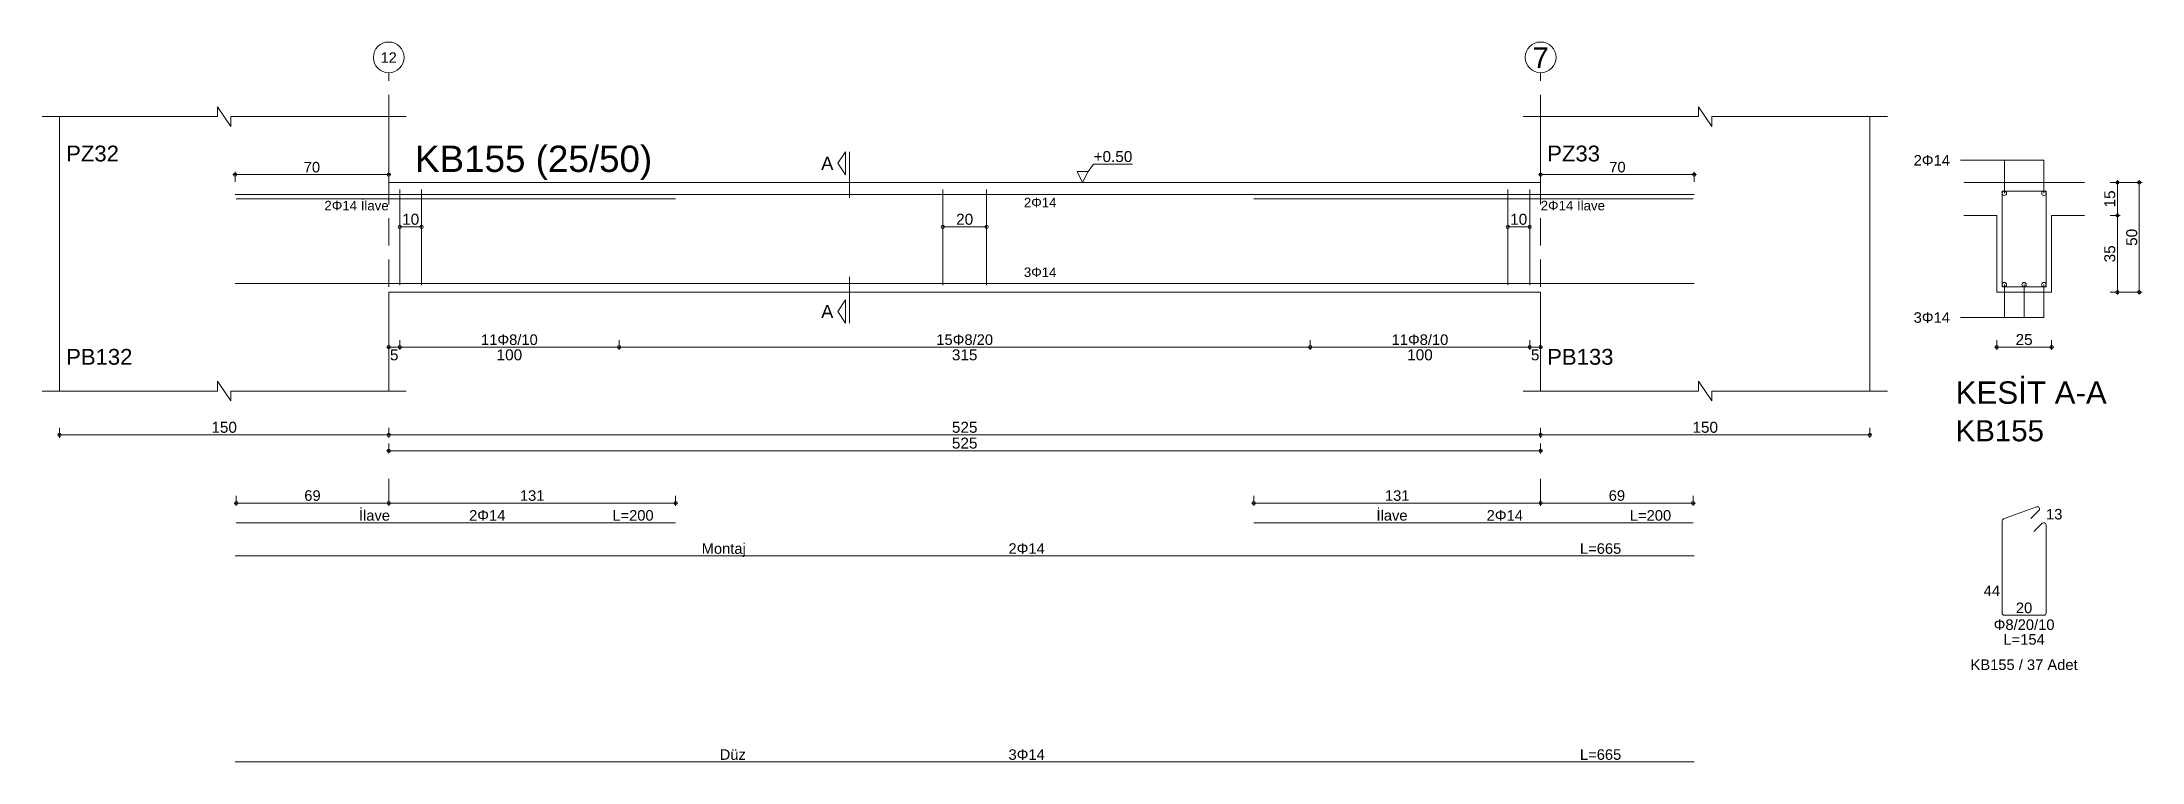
# Model space of a CAD drawing. Header units: millimetres. Extents: x 23801 to 80069, y 9628 to 14137.
# Drawn here: x 23867 to 25302, y 11764 to 12256 of the extents above; entities that cross this region are included whole.
import ezdxf

# ---------------------------------------------------------------- set-up
doc = ezdxf.new("R2010")
doc.units = ezdxf.units.MM
doc.linetypes.add('DASHDOT2', pattern=[12.7, 6.35, -3.175, 0, -3.175])
doc.linetypes.add('DASHED4', pattern=[18.75, 12.5, -6.25])
doc.layers.add('aks', color=251, linetype='DASHDOT2', lineweight=35)
for name, color, linetype in [('Donatı Topl. Uzun. Yazısı', 7, 'Continuous'), ('Donatı Uz. Yazısı', 7, 'Continuous'), ('Donatı Yazısı', 7, 'Continuous'), ('Donatı Çizgisi', 7, 'Continuous'), ('Kiriş', 7, 'Continuous'), ('Standart', 7, 'Continuous'), ('Ölçülendirme', 7, 'Continuous')]:
    doc.layers.add(name, color=color, linetype=linetype)
doc.styles.add('arial_1_18', font='arial.ttf', dxfattribs={"height": 0.2})

# ---------------------------------------------------------------- blocks, each defined once
blk = doc.blocks.new('IDE143Entity7361')
at = {"layer": 'aks', "color": 30, "linetype": 'DASHED4', "lineweight": 5}
for points in [[(13348.12, 2016.8), (13348.12, 2151.8)], [(13873.12, 2016.8), (13873.12, 2151.8)], [(13348.12, 1955.8), (13348.12, 1966.8)], [(13873.12, 1955.8), (13873.12, 1966.8)]]:
    blk.add_lwpolyline(points, dxfattribs=at)
at = {"layer": 'aks', "color": 1, "linetype": 'Continuous', "lineweight": 5}
for centre in [(13348.12, 2158.8), (13873.12, 2158.8)]:
    blk.add_circle(centre, 7, dxfattribs=at)
at = {"layer": 'Donatı Çizgisi', "color": 5, "linetype": 'Continuous', "lineweight": 5}
for points in [[(13278.12, 2096.4), (13943.12, 2096.4)], [(13353.12, 2055), (13353.12, 2098.6)], [(13363.12, 2055), (13363.12, 2098.6)], [(13600.62, 2055), (13600.62, 2098.6)], [(13620.62, 2055), (13620.62, 2098.6)], [(13858.12, 2055), (13858.12, 2098.6)], [(13868.12, 2055), (13868.12, 2098.6)], [(14083.45, 2054.3), (14083.45, 2097.9)], [(14083.45, 2097.9), (14103.45, 2097.9)], [(14103.45, 2054.3), (14103.45, 2097.9)], [(13278.62, 2094.4), (13478.87, 2094.4)], [(13742.37, 2094.4), (13942.62, 2094.4)], [(13278.12, 2055.8), (13943.12, 2055.8)], [(14083.45, 2054.3), (14103.45, 2054.3)], [(14084.12, 1948.54), (14099.13, 1954.01)], [(13278.62, 1946.8), (13478.87, 1946.8)], [(13742.37, 1946.8), (13942.62, 1946.8)], [(14083.45, 1905.72), (14083.45, 1947.59)], [(14096.56, 1948.69), (14100.2, 1952.33)], [(14097.94, 1942.78), (14101.71, 1946.56)], [(14103.45, 1905.72), (14103.45, 1945.84)], [(13278.12, 1931.7), (13943.12, 1931.7)], [(14084.47, 1904.7), (14102.43, 1904.7)], [(13278.12, 1837.85), (13943.12, 1837.85)]]:
    blk.add_lwpolyline(points, dxfattribs=at)
for centre in [(14084.45, 2096.9), (14102.45, 2096.9), (14084.45, 2055.3), (14093.45, 2055.3), (14102.45, 2055.3)]:
    blk.add_circle(centre, 1, dxfattribs=at)
for centre, start, end in [((14099.48, 1953.05), 315, 110), ((14084.47, 1947.59), 110, 180), ((14102.43, 1945.84), 0, 135), ((14084.47, 1905.72), 180, 270), ((14102.43, 1905.72), 270, 0)]:
    blk.add_arc(centre, 1.02, start, end, dxfattribs=at)
at = {"layer": 'Kiriş', "color": 1, "linetype": 'Continuous', "lineweight": 5}
for points in [[(13270.12, 2131.8), (13270.12, 2136.3)], [(13276.12, 2127.3), (13270.12, 2136.3)], [(13945.12, 2131.8), (13945.12, 2136.3)], [(13951.12, 2127.3), (13945.12, 2136.3)], [(13190.12, 2131.8), (13270.12, 2131.8)], [(13198.12, 2006.8), (13198.12, 2131.8)], [(13276.12, 2127.3), (13276.12, 2131.8)], [(13276.12, 2131.8), (13356.12, 2131.8)], [(13348.12, 2101.8), (13348.12, 2131.8)], [(13865.12, 2131.8), (13945.12, 2131.8)], [(13873.12, 2101.8), (13873.12, 2131.8)], [(13951.12, 2131.8), (14031.12, 2131.8)], [(13951.12, 2127.3), (13951.12, 2131.8)], [(14023.12, 2006.8), (14023.12, 2131.8)], [(13348.12, 2101.8), (13873.12, 2101.8)], [(14065.95, 2101.8), (14120.95, 2101.8)], [(14065.95, 2086.8), (14080.95, 2086.8)], [(14080.95, 2051.8), (14080.95, 2086.8)], [(14105.95, 2086.8), (14120.95, 2086.8)], [(14105.95, 2051.8), (14105.95, 2086.8)], [(13348.12, 2051.8), (13873.12, 2051.8)], [(13348.12, 2006.8), (13348.12, 2051.8)], [(13873.12, 2006.8), (13873.12, 2051.8)], [(14080.95, 2051.8), (14105.95, 2051.8)], [(13276.12, 2002.3), (13270.12, 2011.3)], [(13270.12, 2006.8), (13270.12, 2011.3)], [(13951.12, 2002.3), (13945.12, 2011.3)], [(13945.12, 2006.8), (13945.12, 2011.3)], [(13190.12, 2006.8), (13270.12, 2006.8)], [(13276.12, 2006.8), (13356.12, 2006.8)], [(13276.12, 2002.3), (13276.12, 2006.8)], [(13865.12, 2006.8), (13945.12, 2006.8)], [(13951.12, 2006.8), (14031.12, 2006.8)], [(13951.12, 2002.3), (13951.12, 2006.8)]]:
    blk.add_lwpolyline(points, dxfattribs=at)
at = {"layer": 'Ölçülendirme', "color": 1, "linetype": 'Continuous', "lineweight": 5}
for points in [[(13552.87, 2110.55), (13556.37, 2115.8)], [(13556.37, 2105.3), (13556.37, 2115.8)], [(13558.12, 2094.8), (13558.12, 2115.8)], [(13278.12, 2102.15), (13278.12, 2106.65)], [(13348.12, 2102.15), (13348.12, 2106.65)], [(13556.37, 2105.3), (13552.87, 2110.55)], [(13664.37, 2101.8), (13661.87, 2106.8)], [(13661.87, 2106.8), (13666.87, 2106.8)], [(13666.87, 2106.8), (13664.37, 2101.8)], [(13666.87, 2106.8), (13669.37, 2110.13)], [(13669.37, 2110.13), (13687.04, 2110.13)], [(13873.12, 2102.15), (13873.12, 2106.65)], [(13943.12, 2102.15), (13943.12, 2106.65)], [(14064.45, 2111.9), (14102.45, 2111.9)], [(14084.45, 2096.9), (14084.45, 2111.9)], [(14102.45, 2096.9), (14102.45, 2111.9)], [(13277.12, 2105.4), (13349.12, 2105.4)], [(13664.37, 2101.8), (13664.37, 2101.8)], [(13872.12, 2105.4), (13944.12, 2105.4)], [(14132.7, 2101.8), (14147.2, 2101.8)], [(14135.95, 2050.8), (14135.95, 2102.8)], [(14145.95, 2050.8), (14145.95, 2102.8)], [(14132.7, 2086.8), (14137.2, 2086.8)], [(13353.12, 2081.6), (13363.12, 2081.6)], [(13600.62, 2081.6), (13620.62, 2081.6)], [(13858.12, 2081.6), (13868.12, 2081.6)], [(13558.12, 2037.8), (13558.12, 2058.8)], [(13552.87, 2043.05), (13556.37, 2048.3)], [(13556.37, 2037.8), (13556.37, 2048.3)], [(14084.45, 2040.3), (14084.45, 2055.3)], [(14093.45, 2040.3), (14093.45, 2055.3)], [(14102.45, 2040.3), (14102.45, 2055.3)], [(14132.7, 2051.8), (14147.2, 2051.8)], [(13556.37, 2037.8), (13552.87, 2043.05)], [(14064.45, 2040.3), (14102.45, 2040.3)], [(13348.12, 2025.55), (13348.12, 2030.05)], [(13353.12, 2025.55), (13353.12, 2030.05)], [(13453.12, 2025.55), (13453.12, 2030.05)], [(13768.12, 2025.55), (13768.12, 2030.05)], [(13868.12, 2025.55), (13868.12, 2030.05)], [(13873.12, 2025.55), (13873.12, 2030.05)], [(14080.95, 2025.55), (14080.95, 2030.05)], [(14105.95, 2025.55), (14105.95, 2030.05)], [(13347.12, 2026.8), (13874.12, 2026.8)], [(14079.95, 2026.8), (14106.95, 2026.8)], [(13197.12, 1986.8), (14024.12, 1986.8)], [(13198.12, 1985.55), (13198.12, 1990.05)], [(13348.12, 1985.55), (13348.12, 1990.05)], [(13348.12, 1978.35), (13348.12, 1982.85)], [(13873.12, 1985.55), (13873.12, 1990.05)], [(13873.12, 1978.35), (13873.12, 1982.85)], [(14023.12, 1985.55), (14023.12, 1990.05)], [(13347.12, 1979.6), (13874.12, 1979.6)], [(13277.62, 1955.8), (13349.12, 1955.8)], [(13278.62, 1954.55), (13278.62, 1959.05)], [(13347.12, 1955.8), (13479.87, 1955.8)], [(13348.12, 1954.55), (13348.12, 1959.05)], [(13348.12, 1954.55), (13348.12, 1959.05)], [(13478.87, 1954.55), (13478.87, 1959.05)], [(13741.37, 1955.8), (13874.12, 1955.8)], [(13742.37, 1954.55), (13742.37, 1959.05)], [(13872.12, 1955.8), (13943.62, 1955.8)], [(13873.12, 1954.55), (13873.12, 1959.05)], [(13873.12, 1954.55), (13873.12, 1959.05)], [(13942.62, 1954.55), (13942.62, 1959.05)]]:
    blk.add_lwpolyline(points, dxfattribs=at)
for centre in [(13278.12, 2105.4), (13348.12, 2105.4), (13873.12, 2105.4), (13943.12, 2105.4), (14135.95, 2101.8), (14145.95, 2101.8), (14135.95, 2086.8), (13353.12, 2081.6), (13363.12, 2081.6), (13600.62, 2081.6), (13620.62, 2081.6), (13858.12, 2081.6), (13868.12, 2081.6), (14135.95, 2051.8), (14145.95, 2051.8), (13348.12, 2026.8), (13353.12, 2026.8), (13353.12, 2026.8), (13453.12, 2026.8), (13453.12, 2026.8), (13768.12, 2026.8), (13768.12, 2026.8), (13868.12, 2026.8), (13868.12, 2026.8), (13873.12, 2026.8), (14080.95, 2026.8), (14105.95, 2026.8), (13198.12, 1986.8), (13348.12, 1986.8), (13348.12, 1986.8), (13873.12, 1986.8), (13873.12, 1986.8), (14023.12, 1986.8), (13348.12, 1979.6), (13873.12, 1979.6), (13278.62, 1955.8), (13348.12, 1955.8), (13348.12, 1955.8), (13478.87, 1955.8), (13742.37, 1955.8), (13873.12, 1955.8), (13873.12, 1955.8), (13942.62, 1955.8)]:
    blk.add_circle(centre, 0.75, dxfattribs=at)
at = {"layer": 'aks', "color": 1, "linetype": 'Continuous', "lineweight": 5, "style": 'arial_1_18'}
for s, height, p in [('7', 9.45, (13869.45, 2153.92)), ('12', 4.725, (13344.45, 2156.36))]:
    blk.add_text(s, height=height, dxfattribs=at).set_placement(p)
at = {"layer": 'Donatı Topl. Uzun. Yazısı', "color": 1, "linetype": 'Continuous', "lineweight": 5, "style": 'arial_1_18'}
for s, p in [('L=200', (13450.02, 1947.76)), ('L=200', (13913.77, 1947.76)), ('L=665', (13891.03, 1932.66)), ('L=154', (14084.04, 1891.26)), ('L=665', (13891.03, 1838.81))]:
    blk.add_text(s, height=4.8, dxfattribs=at).set_placement(p)
at = {"layer": 'Donatı Uz. Yazısı', "color": 1, "linetype": 'Continuous', "lineweight": 5, "style": 'arial_1_18'}
for s, p in [('13', (14103.45, 1948.3)), ('44', (14075.03, 1913.42)), ('20', (14089.72, 1905.66))]:
    blk.add_text(s, height=4.8, dxfattribs=at).set_placement(p)
at = {"layer": 'Donatı Yazısı', "color": 5, "linetype": 'Continuous', "lineweight": 5, "style": 'arial_1_18'}
for s, height, p in [('2Φ14', 4.8, (14043.12, 2109.5)), ('2Φ14 İlave', 4.32, (13318.81, 2089.12)), ('2Φ14 İlave', 4.32, (13873.12, 2089.12)), ('3Φ14', 4.8, (14043.12, 2037.9)), ('2Φ14', 4.8, (13384.75, 1947.76)), ('2Φ14', 4.8, (13848.5, 1947.76)), ('2Φ14', 4.8, (13630.57, 1932.66)), ('Φ8/20/10', 4.8, (14079.59, 1897.98)), ('KB155 / 37 Adet', 4.8, (14069.03, 1879.74)), ('3Φ14', 4.8, (13630.57, 1838.81))]:
    blk.add_text(s, height=height, dxfattribs=at).set_placement(p)
for s, p in [('2Φ14', (13637.58, 2090.52)), ('3Φ14', (13637.58, 2058.76))]:
    blk.add_text(s, height=4.32, rotation=360, dxfattribs=at).set_placement(p)
at = {"layer": 'Donatı Yazısı', "color": 1, "linetype": 'Continuous', "lineweight": 5, "style": 'arial_1_18'}
for s, p in [('İlave', (13334.54, 1947.76)), ('İlave', (13798.29, 1947.76)), ('Montaj', (13490.74, 1932.66)), ('Düz', (13498.95, 1838.81))]:
    blk.add_text(s, height=4.8, dxfattribs=at).set_placement(p)
at = {"layer": 'Kiriş', "color": 1, "linetype": 'Continuous', "lineweight": 5, "style": 'arial_1_18'}
for s, height, p in [('PZ32', 7.2, (13201.12, 2111.4)), ('KB155 (25/50)', 12, (13360.12, 2106.6)), ('PZ33', 7.2, (13876.12, 2111.4)), ('PB132', 7.2, (13201.12, 2018.8)), ('PB133', 7.2, (13876.12, 2018.8)), ('KESİT A-A', 10.2, (14062.25, 2001)), ('KB155', 9.6, (14062.25, 1983.92))]:
    blk.add_text(s, height=height, dxfattribs=at).set_placement(p)
at = {"layer": 'Ölçülendirme', "color": 1, "linetype": 'Continuous', "lineweight": 5, "style": 'arial_1_18'}
for s, height, p in [('+0.50', 5, (13669.37, 2111.13)), ('70', 4.8, (13309.39, 2106.4)), ('A', 5.95, (13545.23, 2107.57)), ('70', 4.8, (13904.39, 2106.4)), ('A', 5.95, (13545.23, 2040.07)), ('25', 5, (14089.57, 2027.76)), ('5', 5, (13348.68, 2020.8)), ('100', 5, (13397.29, 2020.8)), ('315', 5, (13604.79, 2020.8)), ('100', 5, (13812.29, 2020.8)), ('5', 5, (13868.68, 2020.8)), ('150', 5, (13267.29, 1987.8)), ('525', 5, (13604.79, 1987.8)), ('150', 5, (13942.29, 1987.8)), ('525', 5, (13604.79, 1980.6))]:
    blk.add_text(s, height=height, dxfattribs=at).set_placement(p)
for s, rotation, p in [('15', 90, (14134.99, 2090.42)), ('10', 360, (13354.23, 2082.56)), ('20', 360, (13606.73, 2082.56)), ('10', 360, (13859.23, 2082.56)), ('50', 90, (14144.99, 2072.92)), ('35', 90, (14134.99, 2065.42))]:
    blk.add_text(s, height=5, rotation=rotation, dxfattribs=at).set_placement(p)
at = {"layer": 'Ölçülendirme', "color": 5, "linetype": 'Continuous', "lineweight": 5, "style": 'arial_1_18'}
for s, p in [('11Φ8/10', (13390.19, 2027.8)), ('15Φ8/20', (13597.69, 2027.8)), ('11Φ8/10', (13805.19, 2027.8)), ('69', (13309.64, 1956.8)), ('131', (13407.9, 1956.8)), ('131', (13802.15, 1956.8)), ('69', (13904.14, 1956.8))]:
    blk.add_text(s, height=4.8, dxfattribs=at).set_placement(p)

msp = doc.modelspace()

# ---------------------------------------------------------------- block references
at = {"layer": 'Standart', "xscale": 1.5, "yscale": 1.5, "zscale": 1.5}
msp.add_blockref('IDE143Entity7361', (4081.7, 9007.5), dxfattribs=at)

doc.saveas('drawing.dxf')
